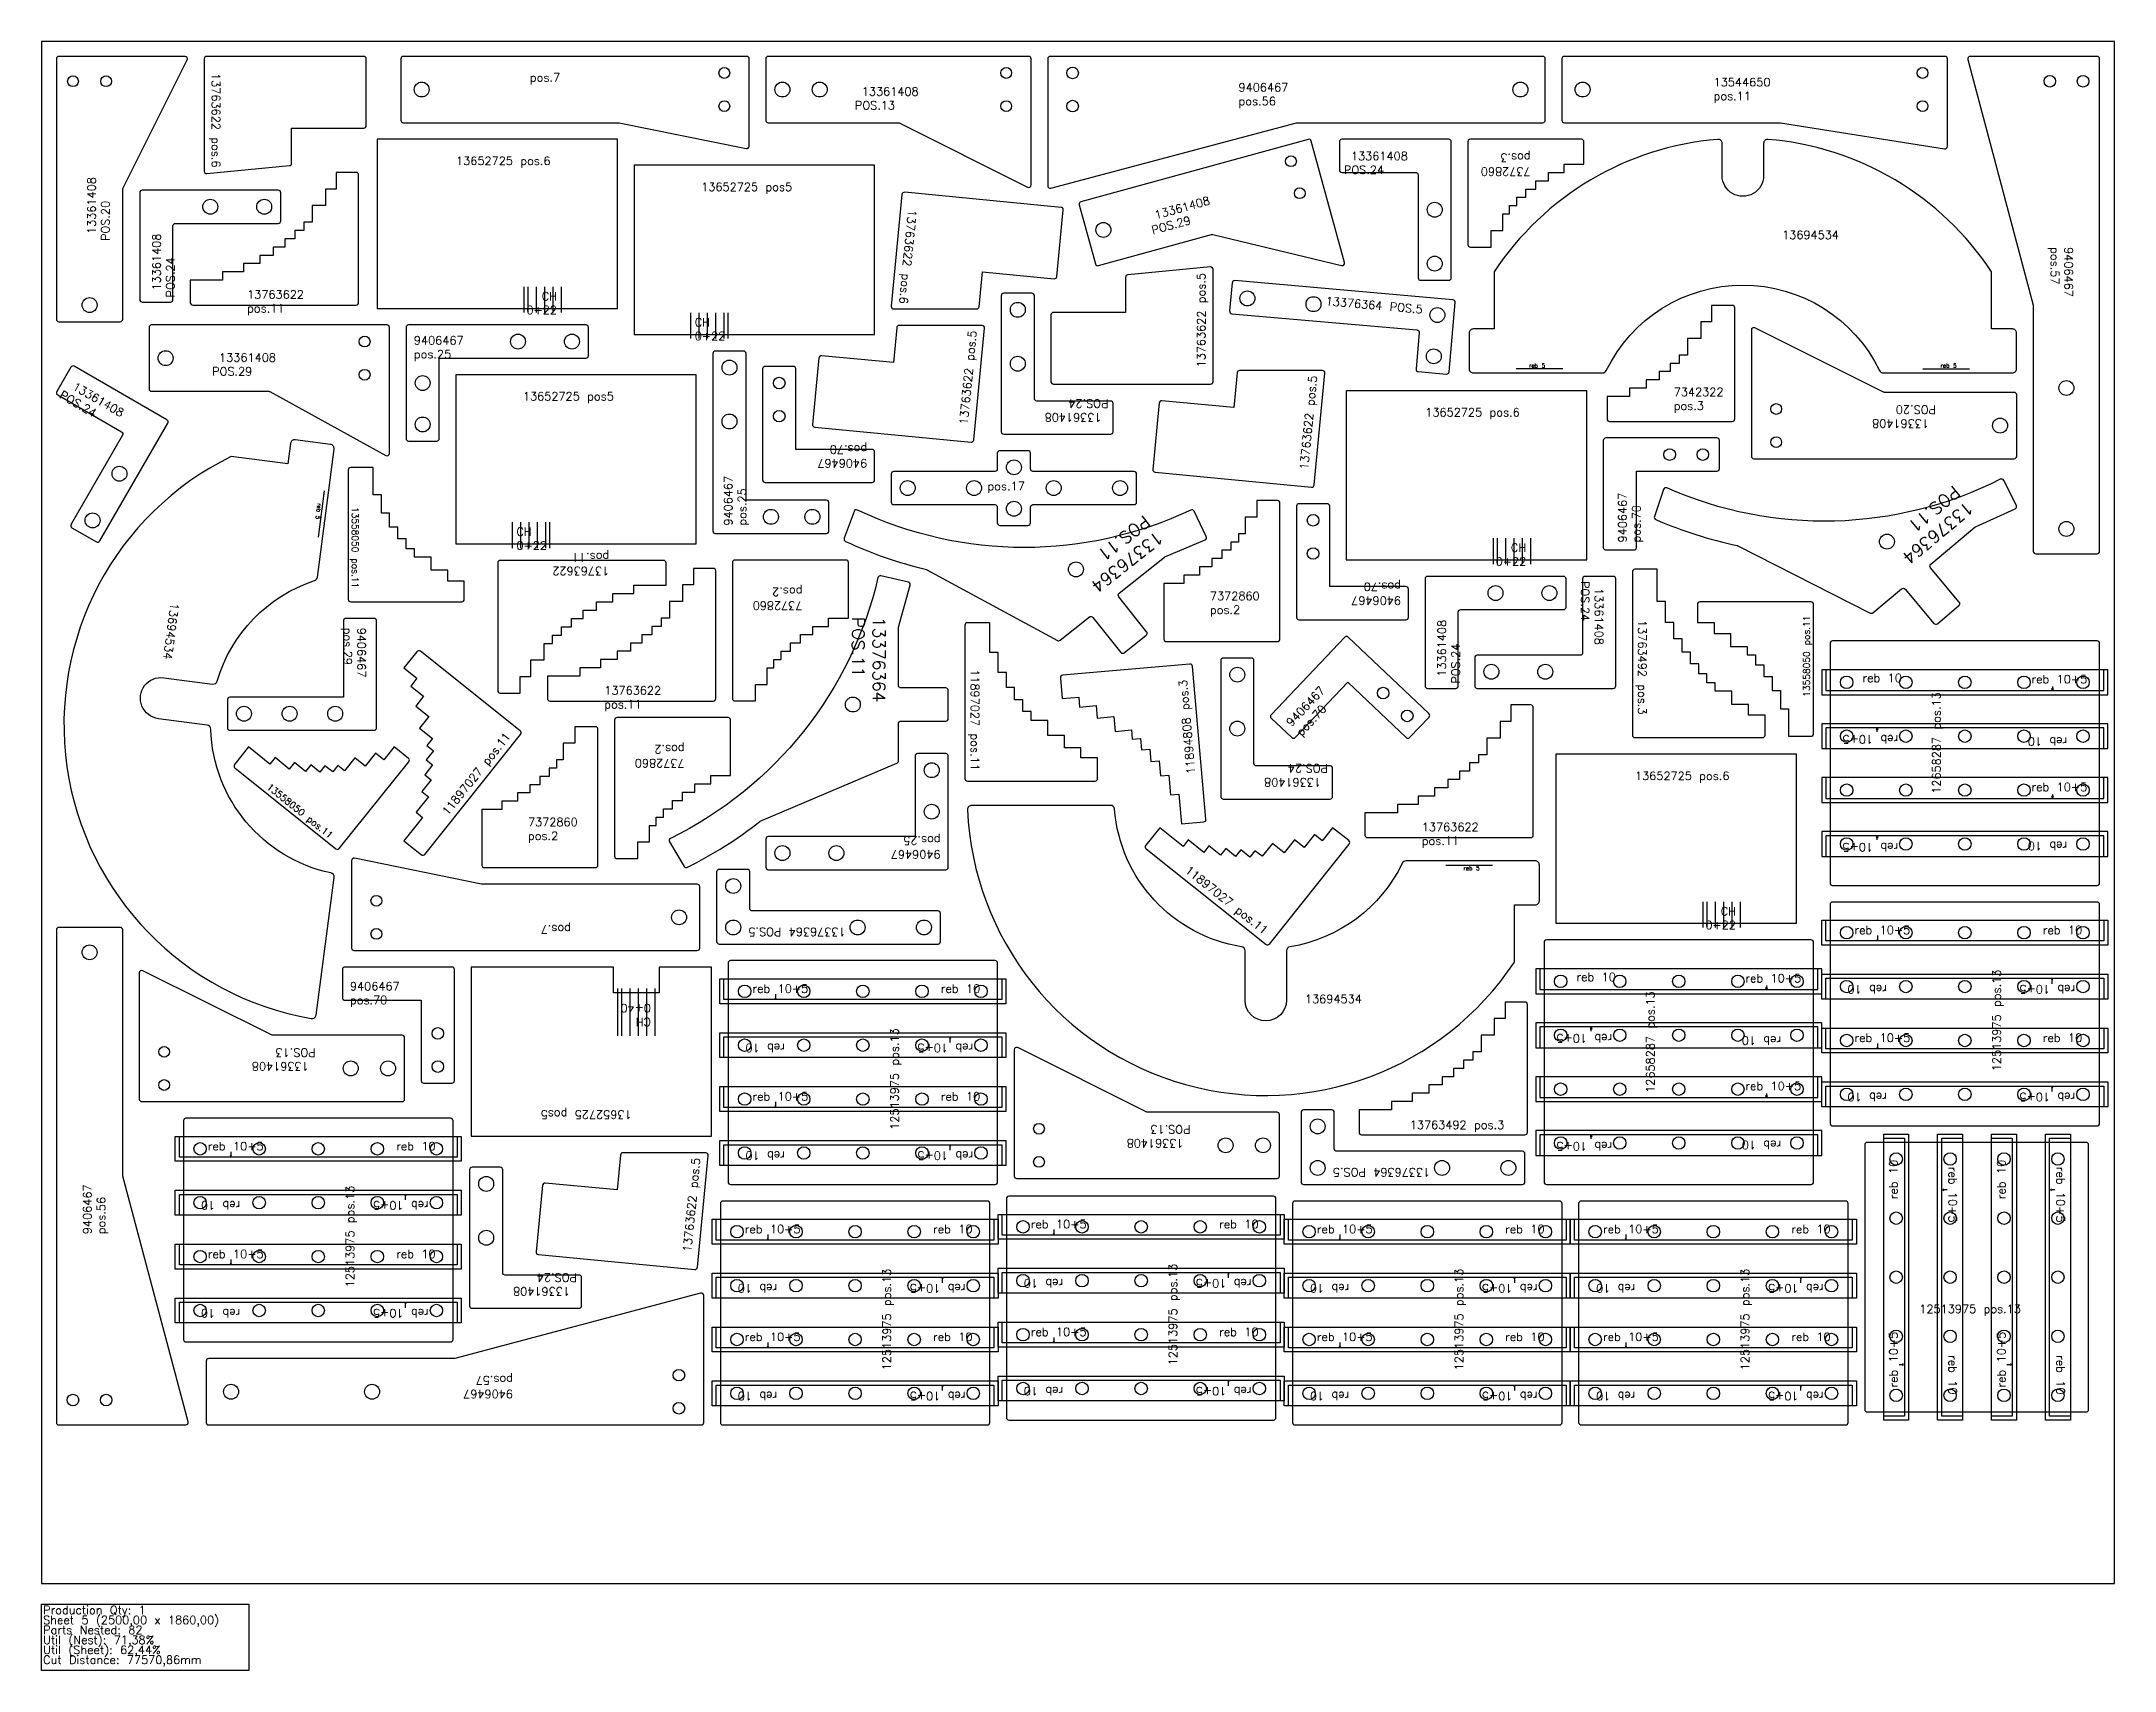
# Model space of a CAD drawing. Header units: millimetres. Extents: x 10500 to 13000, y -105 to 1860.
import ezdxf

# ---------------------------------------------------------------- set-up
doc = ezdxf.new("R2010")
doc.units = ezdxf.units.MM
for name, color, linetype in [('11894808', 7, 'Continuous'), ('11897027', 7, 'Continuous'), ('12513975', 7, 'Continuous'), ('12658287', 7, 'Continuous'), ('13361408v0', 7, 'Continuous'), ('13376364v01', 7, 'Continuous'), ('13544650v0', 7, 'Continuous'), ('13694534', 7, 'Continuous'), ('13723712v0', 7, 'Continuous'), ('13763492v01', 7, 'Continuous'), ('13763622', 7, 'Continuous'), ('Chanfro', 7, 'Continuous'), ('Des.', 7, 'Continuous'), ('Des.7342322', 7, 'Continuous'), ('Rebaixo', 7, 'Continuous'), ('sheet', 24, 'Continuous'), ('Stats', 7, 'Continuous'), ('Texto', 7, 'Continuous')]:
    doc.layers.add(name, color=color, linetype=linetype)
doc.styles.get("Standard").update_dxf_attribs({"font": 'txt.shx'})

msp = doc.modelspace()

# ---------------------------------------------------------------- texts
at = {"layer": 'Chanfro', "color": 2, "char_height": 10, "width": 32.324}
for s, insert, attachment_point in [('CH 0+22', (11121.7, 1557.7), 3), ('{\\W1.79937; }CH \\P{\\W0.280038; }0+22', (11287.8, 1526.3), 1), ('{\\W1.79937; }CH \\P{\\W0.280038; }0+22', (11072.8, 1273.7), 1), ('CH 0+22', (12290.5, 1254.4), 3), ('CH 0+22', (12543.4, 815.9), 3)]:
    msp.add_mtext(s, dxfattribs=dict(at, insert=insert, attachment_point=attachment_point))
at = {"layer": 'Chanfro', "color": 2, "insert": (11235, 672.3), "char_height": 10, "width": 32.324, "attachment_point": 1, "rotation": 180}
msp.add_mtext('{\\W1.79937; }CH \\P{\\W0.271251; }0+40', dxfattribs=at)
at = {"layer": 'Rebaixo', "color": 2, "char_height": 5, "width": 41.713}
for insert, attachment_point in [((12313.4, 1471.6), 3), ((12790.2, 1471.6), 1), ((12214.9, 860.3), 7)]:
    msp.add_mtext('reb 5', dxfattribs=dict(at, insert=insert, attachment_point=attachment_point))
at = {"layer": 'Rebaixo', "color": 2, "insert": (10830.5, 1284), "char_height": 5, "width": 41.713, "attachment_point": 9, "rotation": 262.551}
msp.add_mtext('reb 5', dxfattribs=at)
at = {"layer": 'Rebaixo', "color": 1, "char_height": 10, "attachment_point": 1}
for s, width, insert in [('reb 10', 89.19, (12696.1, 1097.3)), ('reb 10+5', 119.338, (12899.8, 1095.8)), ('reb 10+5', 119.338, (12899.8, 965.8)), ('reb 10', 89.19, (12351.1, 736.6)), ('reb 10+5', 119.338, (12554.8, 735.1)), ('reb 10+5', 119.338, (12554.8, 605.1))]:
    msp.add_mtext_dynamic_manual_height_columns(s, width=width, gutter_width=12.5, heights=[0], dxfattribs=dict(at, insert=insert))
at = {"layer": 'Rebaixo', "color": 1, "char_height": 10, "attachment_point": 1, "rotation": 180}
for s, width, insert in [('reb 10+5', 119.338, (12739.2, 1013.1)), ('reb 10', 89.19, (12942.9, 1010.6)), ('reb 10+5', 119.338, (12739.2, 883.1)), ('reb 10', 89.19, (12942.9, 884.6)), ('reb 10+5', 119.338, (12394.2, 652.4)), ('reb 10', 89.19, (12597.9, 649.9)), ('reb 10+5', 119.338, (12394.2, 522.4)), ('reb 10', 89.19, (12597.9, 524))]:
    msp.add_mtext_dynamic_manual_height_columns(s, width=width, gutter_width=12.5, heights=[0], dxfattribs=dict(at, insert=insert))
at = {"layer": 'Rebaixo', "color": 4, "char_height": 10, "attachment_point": 1}
for s, insert in [('reb 10+5', (12686.4, 793.2)), ('reb 10', (12913.5, 793.2)), ('reb 10+5', (11357.4, 722.5)), ('reb 10', (11584.5, 722.5)), ('reb 10+5', (12686.4, 663.2)), ('reb 10', (12913.5, 663.2)), ('reb 10+5', (11357.4, 592.5)), ('reb 10', (11584.5, 592.5)), ('reb 10+5', (10700.7, 532.5)), ('reb 10', (10927.9, 532.5)), ('reb 10+5', (11348.1, 432.5)), ('reb 10', (11575.2, 432.5)), ('reb 10+5', (11693.1, 438.5)), ('reb 10', (11920.2, 438.5)), ('reb 10+5', (12038.1, 432.5)), ('reb 10', (12265.2, 432.5)), ('reb 10+5', (12383.1, 432.5)), ('reb 10', (12610.2, 432.5)), ('reb 10+5', (10700.7, 402.5)), ('reb 10', (10927.9, 402.5)), ('reb 10+5', (11348.1, 302.5)), ('reb 10', (11575.2, 302.5)), ('reb 10+5', (11693.1, 308.5)), ('reb 10', (11920.2, 308.5)), ('reb 10+5', (12038.1, 302.5)), ('reb 10', (12265.2, 302.5)), ('reb 10+5', (12383.1, 302.5)), ('reb 10', (12610.2, 302.5))]:
    msp.add_mtext_dynamic_manual_height_columns(s, width=68.93, gutter_width=12.5, heights=[0], dxfattribs=dict(at, insert=insert))
for s, insert, rotation in [('reb 10', (12725.5, 711.7), 180), ('reb 10+5', (12952.6, 711.7), 180), ('reb 10', (11396.5, 641), 180), ('reb 10+5', (11623.6, 641), 180), ('reb 10', (12725.5, 581.7), 180), ('reb 10+5', (12952.6, 581.7), 180), ('reb 10', (11396.5, 511), 180), ('reb 10+5', (11623.6, 511), 180), ('reb 10', (12728.4, 463.5), 90), ('reb 10+5', (12809.9, 502.6), 270), ('reb 10', (12858.4, 463.5), 90), ('reb 10+5', (12939.9, 502.6), 270), ('reb 10', (10739.8, 451), 180), ('reb 10+5', (10967, 451), 180), ('reb 10', (11387.2, 351), 180), ('reb 10+5', (11614.3, 351), 180), ('reb 10', (11732.2, 357), 180), ('reb 10+5', (11959.3, 357), 180), ('reb 10', (12077.2, 351), 180), ('reb 10+5', (12304.3, 351), 180), ('reb 10', (12422.2, 351), 180), ('reb 10+5', (12649.3, 351), 180), ('reb 10', (10739.8, 321), 180), ('reb 10+5', (10967, 321), 180), ('reb 10+5', (12728.4, 236.3), 90), ('reb 10+5', (12858.4, 236.3), 90), ('reb 10', (12809.9, 275.4), 270), ('reb 10', (12939.9, 275.4), 270), ('reb 10', (11387.2, 221), 180), ('reb 10+5', (11614.3, 221), 180), ('reb 10', (11732.2, 227), 180), ('reb 10+5', (11959.3, 227), 180), ('reb 10', (12077.2, 221), 180), ('reb 10+5', (12304.3, 221), 180), ('reb 10', (12422.2, 221), 180), ('reb 10+5', (12649.3, 221), 180)]:
    msp.add_mtext_dynamic_manual_height_columns(s, width=68.93, gutter_width=12.5, heights=[0], dxfattribs=dict(at, insert=insert, rotation=rotation))
at = {"layer": 'Stats', "color": 60}
for s, p in [('Sheet 5 (2500,00 x 1860,00)', (10502, -49)), ('Production Qty: 1', (10502, -37)), ('Parts Nested: 82', (10502, -61)), ('Util (Nest): 71,38%', (10502, -73)), ('Util (Sheet): 62,44%', (10502, -85)), ('Cut Distance: 77570,86mm', (10502, -97))]:
    msp.add_text(s, height=10, dxfattribs=at).set_placement(p)
at = {"layer": 'Texto', "color": 2}
for s, insert, char_height, width, attachment_point, rotation in [('13763622 pos.6', (10715.4, 1821.9), 10, 113.35, 1, 270), ('7372860 pos.3', (12295.8, 1698), 10, 66.712, 1, 180), ('{\\W0.946837; }13361408 POS.20', (10555.4, 1619.3), 10, 120.119, 1, 90), ('13763622 pos.6', (11555.2, 1656.5), 10, 113.35, 1, 264.5077), ('{\\W0.939808; }13361408 POS.29', (11833.2, 1653), 10, 120.119, 1, 15.3434), ('{\\W0.947716; }13361408 POS.24', (10633.8, 1551.2), 10, 120.119, 1, 90), ('9406467 pos.57', (12949.7, 1611.9), 10, 101.669, 1, 270), ('13763622 pos.5', (11893.6, 1466.8), 10, 113.35, 1, 90), ('13376364 POS.5', (12049.2, 1552), 10, 165.283, 1, 355), ('13763622 pos.5', (11606.9, 1398.3), 10, 113.35, 1, 84.5077), ('13763622 pos.5', (12017.4, 1344), 10, 113.35, 1, 84.5077), ('{\\W0.947716; }13361408 POS.24', (10534.1, 1453.8), 10, 120.119, 1, 330), ('{\\W0.947716; }13361408 POS.24', (11786.8, 1401.5), 10, 120.119, 1, 180), ('{\\W0.946837; }13361408 POS.20', (12784.7, 1394.1), 10, 120.119, 1, 180), ('9406467 pos.70', (11495.7, 1346.1), 10, 101.669, 1, 180), ('9406467 pos.25', (11323.2, 1276), 10, 101.669, 1, 90), ('9406467 pos.70', (12401.6, 1255.7), 10, 101.669, 1, 90), ('13376364 POS.11', (12831.4, 1294.5), 15, 171.219, 1, 220), ('13558050 pos.11', (10882.4, 1298.5), 8, 136.979, 1, 270), ('13376364 POS.11', (11854.3, 1258.2), 15, 171.219, 1, 218.5075), ('13763622 pos.11', (11184.7, 1216.2), 10, 113.35, 1, 180), ('7372860 pos.2', (11417.7, 1174.4), 10, 66.712, 1, 180), ('9406467 pos.70', (12139.5, 1180.5), 10, 101.669, 1, 180), ('{\\W0.947716; }13361408 POS.24', (12383.3, 1209.2), 10, 120.119, 1, 270), ('13694534', (10646.9, 1115.2), 10, 154.991, 9, 262.551), ('9406467 pos.29', (10891, 1152.9), 10, 101.669, 1, 270), ('13376364 POS.11', (11517.6, 1165.7), 15, 171.219, 1, 270), ('{\\W0.947716; }13361408 POS.24', (12183.7, 1085.3), 10, 120.119, 1, 90), ('13763492 pos.3', (12435.5, 1162.1), 10, 113.699, 1, 270), ('13558050 pos.11', (12624.5, 1069.5), 8, 136.979, 1, 90), ('\\pt90;11897027 pos.11', (11630.8, 1102.8), 10, 121.437, 1, 270), ('11894808 pos.3', (11881.3, 975.9), 10, 147.415, 1, 95), ('9406467 pos.70', (12000.1, 1039.8), 10, 101.669, 1, 46.4688), ('\\pt90;11897027 pos.11', (10982.2, 931.8), 10, 121.437, 1, 51.426), ('7372860 pos.2', (11275.6, 984.4), 10, 66.712, 1, 180), ('{\\W0.947716; }13361408 POS.24', (12051.5, 961.4), 10, 120.119, 1, 180), ('13558050 pos.11', (10776, 965.7), 8, 136.979, 1, 321.2383), ('9406467 pos.25', (11584.3, 874.4), 10, 101.669, 1, 180), ('\\pt90;11897027 pos.11', (11884.4, 866.5), 10, 121.437, 1, 321.426), ('pos.7', (11138.5, 783.9), 10, 88.735, 1, 180), ('13376364 POS.5', (11469.8, 781), 10, 165.283, 1, 180), ('{\\W0.942444; }13361408 POS.13', (10830.7, 618.7), 10, 120.119, 1, 180), ('13652725 pos5', (11211.7, 560.5), 10, 122.875, 1, 180), ('{\\W0.942444; }13361408 POS.13', (11885.7, 526), 10, 120.119, 1, 180), ('13763622 pos.5', (11273.6, 400.4), 10, 113.35, 1, 84.5077), ('13376364 POS.5', (12174.7, 491), 10, 165.283, 1, 180), ('9406467 pos.56', (10550.3, 421.3), 10, 101.669, 1, 90), ('{\\W0.947716; }13361408 POS.24', (11145.8, 347.3), 10, 120.119, 1, 180), ('9406467 pos.57', (11068.6, 223.5), 10, 101.669, 1, 180)]:
    msp.add_mtext(s, dxfattribs=dict(at, insert=insert, char_height=char_height, width=width, attachment_point=attachment_point, rotation=rotation))
at = {"layer": 'Texto', "color": 2, "char_height": 10}
for s, insert, width, attachment_point in [('pos.7', (11089, 1821.6), 88.735, 1), ('{\\W0.942444; }13361408 POS.13', (11480.9, 1804.6), 120.119, 1), ('9406467 pos.56', (11943.6, 1809.7), 101.669, 1), ('13544650\\Ppos.11', (12516.5, 1815.9), 103.504, 1), ('{\\W0.947716; }13361408 POS.24', (12070.7, 1726.8), 120.119, 1), ('13652725 pos.6', (11113.9, 1721), 122.875, 3), ('13652725 pos5', (11295.6, 1689.6), 122.875, 1), ('13694534', (12599.1, 1631.7), 154.991, 1), ('13763622 pos.11', (10748, 1559.8), 113.35, 1), ('9406467 pos.25', (10949.1, 1504.5), 101.669, 1), ('{\\W0.939808; }13361408 POS.29', (10705.8, 1483.7), 120.119, 1), ('13652725 pos5', (11080.6, 1437), 122.875, 1), ('7342322 pos.3', (12468.4, 1442.2), 67.429, 1), ('13652725 pos.6', (12282.7, 1417.7), 122.875, 3), ('pos.17', (11640.8, 1328.7), 65.461, 1), ('7372860 pos.2', (11909.1, 1196.2), 66.712, 1), ('13763622 pos.11', (11178.7, 1082.2), 113.35, 1), ('13652725 pos.6', (12535.6, 979.2), 122.875, 3), ('7372860 pos.2', (11086.7, 923.5), 66.712, 1), ('13763622 pos.11', (12164.6, 917.5), 113.35, 1), ('9406467 pos.70', (10872, 725.4), 101.669, 1), ('13694534', (12023.7, 700.1), 154.991, 7), ('13763492 pos.3', (12150.1, 558.2), 113.699, 1)]:
    msp.add_mtext(s, dxfattribs=dict(at, insert=insert, width=width, attachment_point=attachment_point))
at = {"layer": 'Texto', "color": 1, "char_height": 10, "attachment_point": 1, "rotation": 90}
for insert in [(12780.2, 952.5), (12435.2, 591.8)]:
    msp.add_mtext_dynamic_manual_height_columns('12658287 pos.13', width=350.856, gutter_width=12.5, heights=[0], dxfattribs=dict(at, insert=insert))
at = {"layer": 'Texto', "color": 4, "char_height": 10, "attachment_point": 1, "rotation": 90}
for insert in [(12852.8, 617.9), (11523.8, 547.2), (10867.1, 357.2), (11514.4, 257.2), (11859.4, 263.2), (12204.4, 257.2), (12549.4, 257.2)]:
    msp.add_mtext_dynamic_manual_height_columns('12513975 pos.13', width=172.613, gutter_width=12.5, heights=[0], dxfattribs=dict(at, insert=insert))
at = {"layer": 'Texto', "color": 4, "insert": (12764.6, 336.2), "char_height": 10, "attachment_point": 1}
msp.add_mtext_dynamic_manual_height_columns('12513975 pos.13', width=172.613, gutter_width=12.5, heights=[0], dxfattribs=at)

# ---------------------------------------------------------------- linework, layer by layer
at = {"color": 2}
for points in [[(11194.7, 1538), (11194.7, 1742), (10904.7, 1742), (10904.7, 1538)], [(11214.7, 1506.6), (11504.7, 1506.6), (11504.7, 1710.6), (11214.7, 1710.6)], [(10999.7, 1254), (11289.7, 1254), (11289.7, 1458), (10999.7, 1458)], [(12363.5, 1234.7), (12363.5, 1438.7), (12073.5, 1438.7), (12073.5, 1234.7)], [(12616.4, 796.3), (12616.4, 1000.3), (12326.4, 1000.3), (12326.4, 796.3)], [(11018, 539.5), (11308, 539.5), (11308, 743.5), (11245, 743.5), (11245, 712.5), (11190, 712.5), (11190, 743.5), (11018, 743.5)]]:
    msp.add_lwpolyline(points, close=True, dxfattribs=at)
for points in [[(12360.2, 1712), (12360.2, 1739, 0.414214), (12357.2, 1742), (12223.2, 1742, 0.414214), (12220.2, 1739), (12220.2, 1615, 0.414214), (12223.2, 1612), (12248.2, 1612), (12248.2, 1632), (12262.2, 1632), (12262.2, 1652), (12270.2, 1652), (12270.2, 1662), (12279.2, 1662), (12279.2, 1672), (12290.2, 1672), (12290.2, 1682), (12302.2, 1682), (12302.2, 1692), (12317.2, 1692), (12317.2, 1702), (12336.2, 1702), (12336.2, 1712)], [(11853.5, 1206.2), (11853.5, 1139.2, 0.414214), (11856.5, 1136.2), (11990.5, 1136.2, 0.414214), (11993.5, 1139.2), (11993.5, 1303.2, 0.414214), (11990.5, 1306.2), (11965.5, 1306.2), (11965.5, 1286.2), (11951.5, 1286.2), (11951.5, 1266.2), (11943.5, 1266.2), (11943.5, 1256.2), (11934.5, 1256.2), (11934.5, 1246.2), (11923.5, 1246.2), (11923.5, 1236.2), (11911.5, 1236.2), (11911.5, 1226.2), (11896.5, 1226.2), (11896.5, 1216.2), (11877.5, 1216.2), (11877.5, 1206.2)], [(11473.2, 1164.5), (11473.2, 1231.5, 0.414214), (11470.2, 1234.5), (11336.2, 1234.5, 0.414214), (11333.2, 1231.5), (11333.2, 1067.5, 0.414214), (11336.2, 1064.5), (11361.2, 1064.5), (11361.2, 1084.5), (11375.2, 1084.5), (11375.2, 1104.5), (11383.2, 1104.5), (11383.2, 1114.5), (11392.2, 1114.5), (11392.2, 1124.5), (11403.2, 1124.5), (11403.2, 1134.5), (11415.2, 1134.5), (11415.2, 1144.5), (11430.2, 1144.5), (11430.2, 1154.5), (11449.2, 1154.5), (11449.2, 1164.5)], [(11031.1, 933.5), (11031.1, 866.5, 0.414214), (11034.1, 863.5), (11168.1, 863.5, 0.414214), (11171.1, 866.5), (11171.1, 1030.5, 0.414214), (11168.1, 1033.5), (11143.1, 1033.5), (11143.1, 1013.5), (11129.1, 1013.5), (11129.1, 993.5), (11121.1, 993.5), (11121.1, 983.5), (11112.1, 983.5), (11112.1, 973.5), (11101.1, 973.5), (11101.1, 963.5), (11089.1, 963.5), (11089.1, 953.5), (11074.1, 953.5), (11074.1, 943.5), (11055.1, 943.5), (11055.1, 933.5)], [(11331.1, 974.4), (11331.1, 1041.4, 0.414214), (11328.1, 1044.4), (11194.1, 1044.4, 0.414214), (11191.1, 1041.4), (11191.1, 877.4, 0.414214), (11194.1, 874.4), (11219.1, 874.4), (11219.1, 894.4), (11233.1, 894.4), (11233.1, 914.4), (11241.1, 914.4), (11241.1, 924.4), (11250.1, 924.4), (11250.1, 934.4), (11261.1, 934.4), (11261.1, 944.4), (11273.1, 944.4), (11273.1, 954.4), (11288.1, 954.4), (11288.1, 964.4), (11307.1, 964.4), (11307.1, 974.4)]]:
    msp.add_lwpolyline(points, format="xyb", close=True, dxfattribs=at)
at = {"layer": '11894808', "color": 2}
msp.add_lwpolyline([(11888.2, 1106.2, 0.414214), (11884.9, 1108.9), (11731.5, 1095.5, 0.414214), (11728.8, 1092.2), (11731, 1067.3), (11750.9, 1069.1), (11751.9, 1057.1), (11771.9, 1058.9), (11773.2, 1043.9), (11793.1, 1045.7), (11794.7, 1027.7), (11814.6, 1029.5), (11815.5, 1018.5), (11825.5, 1019.4), (11826.7, 1005.4), (11836.7, 1006.3), (11838, 991.4), (11848, 992.2), (11849.5, 974.3), (11859.5, 975.2), (11861.6, 951.3), (11871.5, 952.2), (11874.7, 916.3), (11901.6, 918.6, 0.414214), (11904.3, 921.9)], format="xyb", close=True, dxfattribs=at)
at = {"layer": '11897027', "color": 2}
for points in [[(11613.6, 1155.9), (11613.6, 970.9, 0.414214), (11616.6, 967.9), (11770.6, 967.9, 0.414214), (11773.6, 970.9), (11773.6, 995.9), (11753.6, 995.9), (11753.6, 1007.9), (11733.6, 1007.9), (11733.6, 1022.9), (11713.6, 1022.9), (11713.6, 1040.9), (11693.6, 1040.9), (11693.6, 1051.9), (11683.6, 1051.9), (11683.6, 1065.9), (11673.6, 1065.9), (11673.6, 1080.9), (11663.6, 1080.9), (11663.6, 1098.9), (11653.6, 1098.9), (11653.6, 1122.9), (11643.6, 1122.9), (11643.6, 1158.9), (11616.6, 1158.9, 0.414214)], [(10962.4, 879.5), (11077.8, 1024.2, 0.414214), (11077.3, 1028.4), (10956.9, 1124.4, 0.414214), (10952.7, 1123.9), (10937.1, 1104.4), (10952.7, 1091.9), (10945.3, 1082.5), (10960.9, 1070.1), (10951.5, 1058.3), (10967.2, 1045.9), (10956, 1031.8), (10971.6, 1019.3), (10964.7, 1010.7), (10972.6, 1004.5), (10963.8, 993.5), (10971.6, 987.3), (10962.3, 975.6), (10970.1, 969.3), (10958.9, 955.3), (10966.7, 949), (10951.7, 930.3), (10959.6, 924), (10937.1, 895.9), (10958.2, 879.1, 0.414214)], [(11832.2, 886.2), (11976.8, 770.9, 0.414214), (11981, 771.3), (12077, 891.7, 0.414214), (12076.6, 896), (12057, 911.5), (12044.5, 895.9), (12035.2, 903.4), (12022.7, 887.7), (12011, 897.1), (11998.5, 881.5), (11984.4, 892.7), (11972, 877.1), (11963.4, 883.9), (11957.1, 876.1), (11946.2, 884.8), (11939.9, 877), (11928.2, 886.4), (11922, 878.5), (11907.9, 889.8), (11901.7, 881.9), (11882.9, 896.9), (11876.7, 889.1), (11848.5, 911.5), (11831.7, 890.4, 0.414214)]]:
    msp.add_lwpolyline(points, format="xyb", close=True, dxfattribs=at)
at = {"layer": '12513975', "color": 4}
for p, q in [((12714.1, 781.5), (12714.1, 777.5)), ((12924.9, 723.4), (12924.9, 727.4)), ((11385.1, 710.8), (11385.1, 706.8)), ((11595.9, 652.7), (11595.9, 656.7)), ((12714.1, 651.5), (12714.1, 647.5)), ((11385.1, 580.8), (11385.1, 576.8)), ((12924.9, 593.4), (12924.9, 597.4)), ((11595.9, 522.7), (11595.9, 526.7)), ((10728.4, 520.8), (10728.4, 516.8)), ((10939.2, 462.7), (10939.2, 466.7)), ((12798.2, 474.8), (12794.2, 474.8)), ((12928.2, 474.8), (12924.2, 474.8)), ((11720.8, 426.8), (11720.8, 422.7)), ((11375.8, 420.8), (11375.8, 416.8)), ((12065.8, 420.8), (12065.8, 416.8)), ((12410.8, 420.8), (12410.8, 416.8)), ((10728.4, 390.8), (10728.4, 386.8)), ((11586.6, 362.7), (11586.6, 366.7)), ((11931.6, 368.6), (11931.6, 372.7)), ((12276.6, 362.7), (12276.6, 366.7)), ((12621.6, 362.7), (12621.6, 366.7)), ((10939.2, 332.7), (10939.2, 336.7)), ((11375.8, 290.8), (11375.8, 286.8)), ((11720.8, 296.8), (11720.8, 292.7)), ((12065.8, 290.8), (12065.8, 286.8)), ((12410.8, 290.8), (12410.8, 286.8)), ((12740.1, 264.1), (12744.1, 264.1)), ((12870.1, 264.1), (12874.1, 264.1)), ((11586.6, 232.7), (11586.6, 236.7)), ((11931.6, 238.6), (11931.6, 242.7)), ((12276.6, 232.7), (12276.6, 236.7)), ((12621.6, 232.7), (12621.6, 236.7))]:
    msp.add_line(p, q, dxfattribs=at)
for points in [[(12657, 819), (12657, 555, 0.414214), (12660, 552), (12979, 552, 0.414214), (12982, 555), (12982, 819, 0.414214), (12979, 822), (12660, 822, 0.414214)], [(11328, 748.3), (11328, 484.3, 0.414214), (11331, 481.3), (11650, 481.3, 0.414214), (11653, 484.3), (11653, 748.3, 0.414214), (11650, 751.3), (11331, 751.3, 0.414214)], [(10671.3, 558.3), (10671.3, 294.3, 0.414214), (10674.3, 291.3), (10993.3, 291.3, 0.414214), (10996.3, 294.3), (10996.3, 558.3, 0.414214), (10993.3, 561.3), (10674.3, 561.3, 0.414214)], [(12965.7, 532), (12701.7, 532, 0.414214), (12698.7, 529), (12698.7, 210, 0.414214), (12701.7, 207), (12965.7, 207, 0.414214), (12968.7, 210), (12968.7, 529, 0.414214)], [(11318.7, 458.3), (11318.7, 194.3, 0.414214), (11321.7, 191.3), (11640.7, 191.3, 0.414214), (11643.7, 194.3), (11643.7, 458.3, 0.414214), (11640.7, 461.3), (11321.7, 461.3, 0.414214)], [(11663.7, 464.2), (11663.7, 200.2, 0.414214), (11666.7, 197.2), (11985.7, 197.2, 0.414214), (11988.7, 200.2), (11988.7, 464.2, 0.414214), (11985.7, 467.2), (11666.7, 467.2, 0.414214)], [(12008.7, 458.3), (12008.7, 194.3, 0.414214), (12011.7, 191.3), (12330.7, 191.3, 0.414214), (12333.7, 194.3), (12333.7, 458.3, 0.414214), (12330.7, 461.3), (12011.7, 461.3, 0.414214)], [(12353.7, 458.3), (12353.7, 194.3, 0.414214), (12356.7, 191.3), (12675.7, 191.3, 0.414214), (12678.7, 194.3), (12678.7, 458.3, 0.414214), (12675.7, 461.3), (12356.7, 461.3, 0.414214)]]:
    msp.add_lwpolyline(points, format="xyb", close=True, dxfattribs=at)
for points in [[(12713.3, 777.3), (12714.1, 775.9), (12714.9, 777.3)], [(12925.7, 727.6), (12924.9, 729), (12924.1, 727.6)], [(11384.3, 706.6), (11385.1, 705.2), (11385.9, 706.6)], [(11596.7, 657), (11595.9, 658.3), (11595.1, 657)], [(12713.3, 647.3), (12714.1, 645.9), (12714.9, 647.3)], [(11384.3, 576.6), (11385.1, 575.2), (11385.9, 576.6)], [(12925.7, 597.6), (12924.9, 599), (12924.1, 597.6)], [(11596.7, 527), (11595.9, 528.3), (11595.1, 527)], [(10727.7, 516.6), (10728.5, 515.2), (10729.3, 516.6)], [(12794, 475.6), (12792.6, 474.8), (12794, 474)], [(12924, 475.6), (12922.6, 474.8), (12924, 474)], [(10940, 467), (10939.2, 468.3), (10938.4, 467)], [(11375, 416.6), (11375.8, 415.2), (11376.6, 416.6)], [(11720, 422.5), (11720.8, 421.2), (11721.6, 422.5)], [(12065, 416.6), (12065.8, 415.2), (12066.6, 416.6)], [(12410, 416.6), (12410.8, 415.2), (12411.6, 416.6)], [(10727.7, 386.6), (10728.5, 385.2), (10729.3, 386.6)], [(11587.3, 367), (11586.5, 368.3), (11585.7, 367)], [(11932.3, 372.9), (11931.5, 374.3), (11930.7, 372.9)], [(12277.3, 367), (12276.5, 368.3), (12275.7, 367)], [(12622.3, 367), (12621.5, 368.3), (12620.7, 367)], [(10940, 337), (10939.2, 338.3), (10938.4, 337)], [(11375, 286.6), (11375.8, 285.2), (11376.6, 286.6)], [(11720, 292.5), (11720.8, 291.2), (11721.6, 292.5)], [(12065, 286.6), (12065.8, 285.2), (12066.6, 286.6)], [(12410, 286.6), (12410.8, 285.2), (12411.6, 286.6)], [(12744.4, 263.3), (12745.7, 264.1), (12744.4, 264.9)], [(12874.4, 263.3), (12875.7, 264.1), (12874.4, 264.9)], [(11587.3, 237), (11586.5, 238.3), (11585.7, 237)], [(11932.3, 242.9), (11931.5, 244.3), (11930.7, 242.9)], [(12277.3, 237), (12276.5, 238.3), (12275.7, 237)], [(12622.3, 237), (12621.5, 238.3), (12620.7, 237)]]:
    msp.add_lwpolyline(points, dxfattribs=at)
at = {"layer": '12513975', "color": 4, "linetype": 'Continuous', "lineweight": 25}
for centre in [(12677, 785), (12748.3, 785), (12819.5, 785), (12890.8, 785), (12962, 785), (12677, 720), (12748.3, 720), (12819.5, 720), (12890.8, 720), (12962, 720), (11348, 714.3), (11419.3, 714.3), (11490.5, 714.3), (11561.8, 714.3), (11633, 714.3), (11348, 649.3), (11419.3, 649.3), (11490.5, 649.3), (11561.8, 649.3), (11633, 649.3), (12677, 655), (12748.3, 655), (12819.5, 655), (12890.8, 655), (12962, 655), (11348, 584.3), (11419.3, 584.3), (11490.5, 584.3), (11561.8, 584.3), (11633, 584.3), (12677, 590), (12748.3, 590), (12819.5, 590), (12890.8, 590), (12962, 590), (10691.3, 524.3), (10762.6, 524.3), (10833.8, 524.3), (10905.1, 524.3), (10976.3, 524.3), (11348, 519.3), (11419.3, 519.3), (11490.5, 519.3), (11561.8, 519.3), (11633, 519.3), (12736.7, 512), (12801.7, 512), (12866.7, 512), (12931.7, 512), (10691.3, 459.3), (10762.6, 459.3), (10833.8, 459.3), (10905.1, 459.3), (10976.3, 459.3), (11338.7, 424.3), (11409.9, 424.3), (11481.2, 424.3), (11552.4, 424.3), (11623.7, 424.3), (11683.7, 430.2), (11754.9, 430.2), (11826.2, 430.2), (11897.4, 430.2), (11968.7, 430.2), (12028.7, 424.3), (12099.9, 424.3), (12171.2, 424.3), (12242.4, 424.3), (12313.7, 424.3), (12373.7, 424.3), (12444.9, 424.3), (12516.2, 424.3), (12587.4, 424.3), (12658.7, 424.3), (12736.7, 440.7), (12801.7, 440.7), (12866.7, 440.7), (12931.7, 440.7), (10691.3, 394.3), (10762.6, 394.3), (10833.8, 394.3), (10905.1, 394.3), (10976.3, 394.3), (12736.7, 369.5), (12801.7, 369.5), (12866.7, 369.5), (12931.7, 369.5), (11338.7, 359.3), (11409.9, 359.3), (11481.2, 359.3), (11552.4, 359.3), (11623.7, 359.3), (11683.7, 365.2), (11754.9, 365.2), (11826.2, 365.2), (11897.4, 365.2), (11968.7, 365.2), (12028.7, 359.3), (12099.9, 359.3), (12171.2, 359.3), (12242.4, 359.3), (12313.7, 359.3), (12373.7, 359.3), (12444.9, 359.3), (12516.2, 359.3), (12587.4, 359.3), (12658.7, 359.3), (10691.3, 329.3), (10762.6, 329.3), (10833.8, 329.3), (10905.1, 329.3), (10976.3, 329.3), (11338.7, 294.3), (11409.9, 294.3), (11481.2, 294.3), (11552.4, 294.3), (11623.7, 294.3), (11683.7, 300.2), (11754.9, 300.2), (11826.2, 300.2), (11897.4, 300.2), (11968.7, 300.2), (12028.7, 294.3), (12099.9, 294.3), (12171.2, 294.3), (12242.4, 294.3), (12313.7, 294.3), (12373.7, 294.3), (12444.9, 294.3), (12516.2, 294.3), (12587.4, 294.3), (12658.7, 294.3), (12736.7, 298.2), (12801.7, 298.2), (12866.7, 298.2), (12931.7, 298.2), (11338.7, 229.3), (11409.9, 229.3), (11481.2, 229.3), (11552.4, 229.3), (11623.7, 229.3), (11683.7, 235.2), (11754.9, 235.2), (11826.2, 235.2), (11897.4, 235.2), (11968.7, 235.2), (12028.7, 229.3), (12099.9, 229.3), (12171.2, 229.3), (12242.4, 229.3), (12313.7, 229.3), (12373.7, 229.3), (12444.9, 229.3), (12516.2, 229.3), (12587.4, 229.3), (12658.7, 229.3), (12736.7, 227), (12801.7, 227), (12866.7, 227), (12931.7, 227)]:
    msp.add_circle(centre, 7.5, dxfattribs=at)
at = {"layer": '12658287', "color": 1}
for p, q in [((12925.2, 1081.8), (12925.2, 1077)), ((12925.2, 951.8), (12925.2, 947)), ((12580.2, 721.1), (12580.2, 716.3)), ((12580.2, 591.1), (12580.2, 586.3))]:
    msp.add_line(p, q, dxfattribs=at)
for points in [[(12657, 1134), (12657, 845, 0.414214), (12660, 842), (12979, 842, 0.414214), (12982, 845), (12982, 1134, 0.414214), (12979, 1137), (12660, 1137, 0.414214)], [(12312, 773.3), (12312, 484.3, 0.414214), (12315, 481.3), (12634, 481.3, 0.414214), (12637, 484.3), (12637, 773.3, 0.414214), (12634, 776.3), (12315, 776.3, 0.414214)]]:
    msp.add_lwpolyline(points, format="xyb", close=True, dxfattribs=at)
at = {"layer": '12658287', "color": 1, "linetype": 'Continuous', "lineweight": 25}
for centre in [(12677, 1087), (12748.3, 1087), (12819.5, 1087), (12890.8, 1087), (12962, 1087), (12677, 1022), (12748.3, 1022), (12819.5, 1022), (12890.8, 1022), (12962, 1022), (12677, 957), (12748.3, 957), (12819.5, 957), (12890.8, 957), (12962, 957), (12677, 892), (12748.3, 892), (12819.5, 892), (12890.8, 892), (12962, 892), (12332, 726.3), (12403.3, 726.3), (12474.5, 726.3), (12545.8, 726.3), (12617, 726.3), (12332, 661.3), (12403.3, 661.3), (12474.5, 661.3), (12545.8, 661.3), (12617, 661.3), (12332, 596.3), (12403.3, 596.3), (12474.5, 596.3), (12545.8, 596.3), (12617, 596.3), (12332, 531.3), (12403.3, 531.3), (12474.5, 531.3), (12545.8, 531.3), (12617, 531.3)]:
    msp.add_circle(centre, 7.5, dxfattribs=at)
at = {"layer": '13361408v0', "color": 2}
for points in [[(10595, 1522, 0.414214), (10598, 1525), (10598, 1681.3, -0.116434), (10598.3, 1682.6), (10675.8, 1837.7, 0.557537), (10673.1, 1842), (10521, 1842, 0.414214), (10518, 1839), (10518, 1525, 0.414214), (10521, 1522)], [(11373.5, 1765, 0.414214), (11376.5, 1762), (11532.8, 1762, -0.116434), (11534.2, 1761.7), (11689.2, 1684.2, 0.557537), (11693.5, 1686.9), (11693.5, 1839, 0.414214), (11690.5, 1842), (11376.5, 1842, 0.414214), (11373.5, 1839)], [(11771.1, 1591.7, 0.414214), (11774.8, 1589.6), (11911, 1627, -0.126713), (11912.5, 1627), (12067.8, 1589.6, 0.570891), (12071.4, 1593.3), (12031.2, 1739.8, 0.414214), (12027.5, 1741.9), (11753.6, 1666.7, 0.414214), (11751.5, 1663.1)], [(12065.2, 1739), (12065.2, 1705, 0.414214), (12068.2, 1702), (12157.2, 1702, -0.414214), (12160.2, 1699), (12160.2, 1575, 0.414214), (12163.2, 1572), (12197.2, 1572, 0.414214), (12200.2, 1575), (12200.2, 1739, 0.414214), (12197.2, 1742), (12068.2, 1742, 0.414214)], [(10621.6, 1545.6), (10655.6, 1545.6, 0.414214), (10658.6, 1548.6), (10658.6, 1637.6, -0.414214), (10661.6, 1640.6), (10785.6, 1640.6, 0.414214), (10788.6, 1643.6), (10788.6, 1677.6, 0.414214), (10785.6, 1680.6), (10621.6, 1680.6, 0.414214), (10618.6, 1677.6), (10618.6, 1548.6, 0.414214)], [(11792.4, 1389.3), (11792.4, 1423.3, 0.414214), (11789.4, 1426.3), (11700.4, 1426.3, -0.414214), (11697.4, 1429.3), (11697.4, 1553.3, 0.414214), (11694.4, 1556.3), (11660.4, 1556.3, 0.414214), (11657.4, 1553.3), (11657.4, 1389.3, 0.414214), (11660.4, 1386.3), (11789.4, 1386.3, 0.414214)], [(10629.7, 1441, 0.414214), (10632.7, 1438), (10774, 1438, -0.126713), (10775.4, 1437.6), (10915.3, 1360.5, 0.570891), (10919.7, 1363.1), (10919.7, 1515, 0.414214), (10916.7, 1518), (10632.7, 1518, 0.414214), (10629.7, 1515)], [(12882, 1433.7, 0.414214), (12879, 1436.7), (12722.7, 1436.7, -0.116434), (12721.4, 1437), (12566.3, 1514.5, 0.557537), (12562, 1511.8), (12562, 1359.7, 0.414214), (12565, 1356.7), (12879, 1356.7, 0.414214), (12882, 1359.7)], [(10535.5, 1467.1), (10518.5, 1437.7, 0.414214), (10519.6, 1433.6), (10596.6, 1389.1, -0.414214), (10597.7, 1385), (10535.7, 1277.6, 0.414214), (10536.8, 1273.5), (10566.3, 1256.5, 0.414214), (10570.4, 1257.6), (10652.4, 1399.6, 0.414214), (10651.3, 1403.7), (10539.6, 1468.2, 0.414214)], [(12171.5, 1079.7), (12205.5, 1079.7, 0.414214), (12208.5, 1082.7), (12208.5, 1171.7, -0.414214), (12211.5, 1174.7), (12335.5, 1174.7, 0.414214), (12338.5, 1177.7), (12338.5, 1211.7, 0.414214), (12335.5, 1214.7), (12171.5, 1214.7, 0.414214), (12168.5, 1211.7), (12168.5, 1082.7, 0.414214)], [(12395.5, 1214.7), (12361.5, 1214.7, 0.414214), (12358.5, 1211.7), (12358.5, 1122.7, -0.414214), (12355.5, 1119.7), (12231.5, 1119.7, 0.414214), (12228.5, 1116.7), (12228.5, 1082.7, 0.414214), (12231.5, 1079.7), (12395.5, 1079.7, 0.414214), (12398.5, 1082.7), (12398.5, 1211.7, 0.414214)], [(12057.1, 949.2), (12057.1, 983.2, 0.414214), (12054.1, 986.2), (11965.1, 986.2, -0.414214), (11962.1, 989.2), (11962.1, 1113.2, 0.414214), (11959.1, 1116.2), (11925.1, 1116.2, 0.414214), (11922.1, 1113.2), (11922.1, 949.2, 0.414214), (11925.1, 946.2), (12054.1, 946.2, 0.414214)], [(10938, 658.3, 0.414214), (10935, 661.3), (10778.7, 661.3, -0.116434), (10777.4, 661.6), (10622.3, 739.1, 0.557537), (10618, 736.4), (10618, 584.3, 0.414214), (10621, 581.3), (10935, 581.3, 0.414214), (10938, 584.3)], [(11993, 565.5, 0.414214), (11990, 568.5), (11833.7, 568.5, -0.116434), (11832.4, 568.9), (11677.3, 646.4, 0.557537), (11673, 643.7), (11673, 491.5, 0.414214), (11676, 488.5), (11990, 488.5, 0.414214), (11993, 491.5)], [(11151.3, 335), (11151.3, 369, 0.414214), (11148.3, 372), (11059.3, 372, -0.414214), (11056.3, 375), (11056.3, 499, 0.414214), (11053.3, 502), (11019.3, 502, 0.414214), (11016.3, 499), (11016.3, 335, 0.414214), (11019.3, 332), (11148.3, 332, 0.414214)]]:
    msp.add_lwpolyline(points, format="xyb", close=True, dxfattribs=at)
for centre, radius in [((11663.5, 1822), 6.5), ((10538, 1812), 6.5), ((10578, 1812), 6.5), ((11393.5, 1802), 9), ((11438.5, 1802), 9), ((11663.5, 1782), 6.5), ((12006.8, 1715.5), 6.5), ((12017.4, 1676.9), 6.5), ((10703.6, 1660.6), 9), ((10768.6, 1660.6), 9), ((12180.2, 1657), 9), ((11780.6, 1632.7), 9), ((12180.2, 1592), 9), ((10558, 1542), 9), ((11677.4, 1536.3), 9), ((10889.7, 1498), 6.5), ((10649.7, 1478), 9), ((11677.4, 1471.3), 9), ((10889.7, 1458), 6.5), ((12592, 1416.7), 6.5), ((12862, 1396.7), 9), ((12592, 1376.7), 6.5), ((10594.1, 1338.6), 9), ((10561.6, 1282.3), 9), ((12253.5, 1194.7), 9), ((12318.5, 1194.7), 9), ((11942.1, 1096.2), 9), ((12248.5, 1099.7), 9), ((12313.5, 1099.7), 9), ((11942.1, 1031.2), 9), ((10648, 641.3), 6.5), ((10873, 621.3), 9), ((10918, 621.3), 9), ((10648, 601.3), 6.5), ((11703, 548.5), 6.5), ((11928, 528.5), 9), ((11973, 528.5), 9), ((11703, 508.5), 6.5), ((11036.3, 482), 9), ((11036.3, 417), 9)]:
    msp.add_circle(centre, radius, dxfattribs=at)
at = {"layer": '13376364v01', "color": 2}
for points in [[(12160.4, 1461.7), (12194.3, 1458.8, 0.414214), (12197.5, 1461.5), (12204.9, 1545.2, 0.414214), (12202.1, 1548.4), (11939.1, 1571.5, 0.414214), (11935.9, 1568.7), (11932.9, 1534.9, 0.414214), (11935.6, 1531.6), (12158.8, 1512.1, -0.414214), (12161.5, 1508.8), (12157.7, 1465, 0.414214)], [(12812.8, 1183.8), (12778.1, 1225.1, -0.414214), (12778.4, 1229.4), (12831.7, 1274.1, -0.067841), (12832.4, 1274.5), (12880.2, 1296.3, 0.427204), (12881.6, 1300.4), (12866.3, 1330.6, 0.413377), (12862.2, 1331.9, -0.224886), (12460.2, 1321.4, 0.440729), (12456.2, 1319.6), (12445.1, 1287, 0.389935), (12446.8, 1283.3, 0.050716), (12545.1, 1252, -0.065866), (12545.8, 1251.7), (12705.4, 1170.5, 0.30081), (12708.7, 1170.9), (12743.2, 1199.8, -0.414214), (12747.4, 1199.4), (12782.1, 1158.1, 0.414214), (12786.4, 1157.7), (12812.4, 1179.5, 0.414214)], [(11832.8, 1148), (11799.2, 1190.2, -0.414214), (11799.7, 1194.5), (11854.2, 1237.8, -0.067841), (11854.9, 1238.2), (11903.2, 1258.7, 0.427204), (11904.7, 1262.8), (11890.1, 1293.3, 0.413377), (11886.1, 1294.8, -0.224886), (11484, 1294.8, 0.440729), (11479.9, 1293.1), (11468, 1260.8, 0.389935), (11469.6, 1257, 0.050716), (11567, 1223.1, -0.065866), (11567.7, 1222.8), (11725.2, 1137.5, 0.30081), (11728.5, 1137.8), (11763.7, 1165.8, -0.414214), (11767.9, 1165.3), (11801.5, 1123.1, 0.414214), (11805.8, 1122.6), (11832.4, 1143.8, 0.414214)], [(11590.5, 1080.2), (11536.5, 1080.2, -0.414214), (11533.5, 1083.2), (11533.5, 1152.8, -0.067841), (11533.6, 1153.6), (11547.6, 1204.2, 0.427204), (11545.4, 1207.9), (11512.4, 1215.6, 0.413377), (11508.8, 1213.3, -0.224886), (11258.4, 898.6, 0.440729), (11257.2, 894.4), (11275, 865, 0.389935), (11278.9, 863.9, 0.050716), (11366.2, 919, -0.065866), (11366.8, 919.4), (11531.6, 989.5, 0.30081), (11533.5, 992.2), (11533.5, 1037.2, -0.414214), (11536.5, 1040.2), (11590.5, 1040.2, 0.414214), (11593.5, 1043.2), (11593.5, 1077.2, 0.414214)], [(11351.2, 861.3), (11317.2, 861.3, 0.414214), (11314.2, 858.3), (11314.2, 774.3, 0.414214), (11317.2, 771.3), (11581.2, 771.3, 0.414214), (11584.2, 774.3), (11584.2, 808.3, 0.414214), (11581.2, 811.3), (11357.2, 811.3, -0.414214), (11354.2, 814.3), (11354.2, 858.3, 0.414214)], [(12056, 571.3), (12022, 571.3, 0.414214), (12019, 568.3), (12019, 484.3, 0.414214), (12022, 481.3), (12286, 481.3, 0.414214), (12289, 484.3), (12289, 518.3, 0.414214), (12286, 521.3), (12062, 521.3, -0.414214), (12059, 524.3), (12059, 568.3, 0.414214)]]:
    msp.add_lwpolyline(points, format="xyb", close=True, dxfattribs=at)
for centre in [(11954.3, 1550), (12034, 1543.1), (12183.4, 1530), (12179.1, 1480.2), (12725.5, 1256.7), (11747.5, 1223.2), (11478.5, 1060.2), (11334.2, 841.3), (11334.2, 791.3), (11484.2, 791.3), (11564.2, 791.3), (12039, 551.3), (12039, 501.3), (12189, 501.3), (12269, 501.3)]:
    msp.add_circle(centre, 9, dxfattribs=at)
at = {"layer": '13544650v0', "color": 2}
msp.add_lwpolyline([(12333.5, 1765, 0.414214), (12336.5, 1762), (12596.8, 1762, -0.039399), (12597.3, 1762), (12795.1, 1730.6, 0.461138), (12798.5, 1733.5), (12798.5, 1839, 0.414214), (12795.5, 1842), (12336.5, 1842, 0.414214), (12333.5, 1839)], format="xyb", close=True, dxfattribs=at)
for centre, radius in [((12768.5, 1822), 6.5), ((12358.5, 1802), 9), ((12768.5, 1782), 6.5)]:
    msp.add_circle(centre, radius, dxfattribs=at)
at = {"layer": '13694534', "color": 2}
for points in [[(12251.8, 1513.2), (12226.8, 1513.2, 0.414214), (12221.8, 1508.2), (12221.8, 1465.2, 0.414214), (12226.8, 1460.2), (12382.6, 1460.2, 0.287408), (12387.1, 1463, -0.626572), (12716.5, 1463, 0.287408), (12721, 1460.2), (12876.8, 1460.2, 0.414214), (12881.8, 1465.2), (12881.8, 1508.2, 0.414214), (12876.8, 1513.2), (12851.8, 1513.2), (12851.8, 1582.2, 0.229008), (12582.2, 1741.9, 0.439217), (12576.8, 1737), (12576.8, 1698.2, -1.000002), (12526.8, 1698.2), (12526.8, 1737, 0.439217), (12521.4, 1741.9, 0.229008), (12251.8, 1582.2)], [(10832.7, 1213.8), (10852.9, 1368.3, 0.414214), (10848.6, 1373.9), (10806, 1379.5, 0.414214), (10800.4, 1375.2), (10797.1, 1350.4), (10728.7, 1359.3, 0.726683), (10825.4, 681.4, 0.426648), (10831.2, 685.7), (10852.9, 851.6, 0.391008), (10849, 857.1, -0.345507), (10704.2, 1030.5, 0.368017), (10699.9, 1035.4), (10641, 1043.1, -1.000002), (10647.4, 1092.6), (10706.4, 1084.9, 0.368017), (10711.8, 1088.5, -0.244504), (10829.3, 1209.7, 0.287408)], [(12145.6, 871.6, 0.287408), (12141.1, 868.8, -0.244504), (12005.7, 768, 0.368017), (12001.4, 763), (12001.4, 703.6, -0.999993), (11951.4, 703.6), (11951.4, 763, 0.368017), (11947.2, 768, -0.345507), (11794, 934, 0.391008), (11789, 938.6), (11621.8, 938.6, 0.426648), (11616.8, 933.4, 0.726683), (12276.4, 749.6), (12276.4, 818.6), (12301.4, 818.6, 0.414214), (12306.4, 823.6), (12306.4, 866.6, 0.414214), (12301.4, 871.6)]]:
    msp.add_lwpolyline(points, format="xyb", close=True, dxfattribs=at)
at = {"layer": '13723712v0', "color": 2}
for points in [[(10933.5, 1765, 0.414214), (10936.5, 1762), (11196.8, 1762), (11349.9, 1730.7, 0.474498), (11353.5, 1733.7), (11353.5, 1839, 0.414214), (11350.5, 1842), (10936.5, 1842, 0.414214), (10933.5, 1839)], [(11689.7, 1276.3, 0.414214), (11692.7, 1279.3), (11692.7, 1298.3, -0.414214), (11695.7, 1301.3), (11817.7, 1301.3, 0.414214), (11820.7, 1304.3), (11820.7, 1338.3, 0.414214), (11817.7, 1341.3), (11695.7, 1341.3, -0.414214), (11692.7, 1344.3), (11692.7, 1363.3, 0.414214), (11689.7, 1366.3), (11655.7, 1366.3, 0.414214), (11652.7, 1363.3), (11652.7, 1344.3, -0.414214), (11649.7, 1341.3), (11527.7, 1341.3, 0.414214), (11524.7, 1338.3), (11524.7, 1304.3, 0.414214), (11527.7, 1301.3), (11649.7, 1301.3, -0.414214), (11652.7, 1298.3), (11652.7, 1279.3, 0.414214), (11655.7, 1276.3)], [(11293.9, 840.5, 0.414214), (11290.9, 843.5), (11030.7, 843.5), (10877.5, 874.8, 0.474498), (10873.9, 871.8), (10873.9, 766.5, 0.414214), (10876.9, 763.5), (11290.9, 763.5, 0.414214), (11293.9, 766.5)]]:
    msp.add_lwpolyline(points, format="xyb", close=True, dxfattribs=at)
for centre, radius in [((11323.5, 1822), 6.5), ((10958.5, 1802), 9), ((11323.5, 1782), 6.5), ((11672.7, 1346.3), 9), ((11544.7, 1321.3), 9), ((11624.7, 1321.3), 9), ((11720.7, 1321.3), 9), ((11800.7, 1321.3), 9), ((11672.7, 1296.3), 9), ((10903.9, 823.5), 6.5), ((11268.9, 803.5), 9), ((10903.9, 783.5), 6.5)]:
    msp.add_circle(centre, radius, dxfattribs=at)
at = {"layer": '13763492v01', "color": 2}
for points in [[(12418.5, 1023.3, 0.414214), (12421.5, 1020.3), (12575.5, 1020.3, 0.414214), (12578.5, 1023.3), (12578.5, 1047.3), (12558.5, 1047.3), (12558.5, 1060.3), (12538.5, 1060.3), (12538.5, 1076.3), (12518.5, 1076.3), (12518.5, 1086.3), (12508.5, 1086.3), (12508.5, 1097.3), (12498.5, 1097.3), (12498.5, 1109.3), (12488.5, 1109.3), (12488.5, 1123.3), (12478.5, 1123.3), (12478.5, 1139.3), (12468.5, 1139.3), (12468.5, 1159.3), (12458.5, 1159.3), (12458.5, 1184.3), (12448.5, 1184.3), (12448.5, 1223.3), (12421.5, 1223.3, 0.414214), (12418.5, 1220.3)], [(12289, 541.3, 0.414214), (12292, 544.3), (12292, 698.3, 0.414214), (12289, 701.3), (12265, 701.3), (12265, 681.3), (12252, 681.3), (12252, 661.3), (12236, 661.3), (12236, 641.3), (12226, 641.3), (12226, 631.3), (12215, 631.3), (12215, 621.3), (12203, 621.3), (12203, 611.3), (12189, 611.3), (12189, 601.3), (12173, 601.3), (12173, 591.3), (12153, 591.3), (12153, 581.3), (12128, 581.3), (12128, 571.3), (12089, 571.3), (12089, 544.3, 0.414214), (12092, 541.3)]]:
    msp.add_lwpolyline(points, format="xyb", close=True, dxfattribs=at)
at = {"layer": '13763622', "color": 2}
for points in [[(10801.7, 1755.5), (10888.7, 1755.5, 0.414214), (10891.7, 1758.5), (10891.7, 1839, 0.414214), (10888.7, 1842), (10699.2, 1842, 0.414214), (10696.2, 1839), (10696.2, 1703.7, 0.442577), (10699.5, 1700.7), (10799, 1710.2, 0.386408), (10801.7, 1713.2)], [(10879.5, 1542, 0.414214), (10882.5, 1545), (10882.5, 1699, 0.414214), (10879.5, 1702), (10855.5, 1702), (10855.5, 1682), (10842.5, 1682), (10842.5, 1662), (10826.5, 1662), (10826.5, 1642), (10816.5, 1642), (10816.5, 1632), (10805.5, 1632), (10805.5, 1622), (10793.5, 1622), (10793.5, 1612), (10779.5, 1612), (10779.5, 1602), (10763.5, 1602), (10763.5, 1592), (10743.5, 1592), (10743.5, 1582), (10718.5, 1582), (10718.5, 1572), (10679.5, 1572), (10679.5, 1545, 0.414214), (10682.5, 1542)], [(11634.7, 1582.2), (11721.3, 1573.8, 0.414214), (11724.6, 1576.5), (11732.3, 1656.7, 0.414214), (11729.6, 1659.9), (11541, 1678.1, 0.414214), (11537.7, 1675.4), (11524.8, 1540.7, 0.442577), (11527.8, 1537.4), (11627.7, 1537.4, 0.386408), (11630.7, 1540.1)], [(11807.4, 1533.2), (11720.4, 1533.2, 0.414214), (11717.4, 1530.2), (11717.4, 1449.7, 0.414214), (11720.4, 1446.7), (11909.9, 1446.7, 0.414214), (11912.9, 1449.7), (11912.9, 1585, 0.442577), (11909.6, 1588), (11810.1, 1578.5, 0.386408), (11807.4, 1575.5)], [(11527.4, 1472.6), (11440.8, 1480.9, 0.414214), (11437.5, 1478.2), (11429.8, 1398.1, 0.414214), (11432.5, 1394.8), (11621.1, 1376.7, 0.414214), (11624.4, 1379.4), (11637.3, 1514.1, 0.442577), (11634.3, 1517.4), (11534.4, 1517.4, 0.386408), (11531.4, 1514.7)], [(11937.8, 1418.3), (11851.2, 1426.7, 0.414214), (11848, 1424), (11840.3, 1343.8, 0.414214), (11843, 1340.6), (12031.6, 1322.4, 0.414214), (12034.9, 1325.1), (12047.8, 1459.8, 0.442577), (12044.8, 1463.1), (11944.9, 1463.1, 0.386408), (11941.9, 1460.4)], [(11053.2, 1234, 0.414214), (11050.2, 1231), (11050.2, 1077, 0.414214), (11053.2, 1074), (11077.2, 1074), (11077.2, 1094), (11090.2, 1094), (11090.2, 1114), (11106.2, 1114), (11106.2, 1134), (11116.2, 1134), (11116.2, 1144), (11127.2, 1144), (11127.2, 1154), (11139.2, 1154), (11139.2, 1164), (11153.2, 1164), (11153.2, 1174), (11169.2, 1174), (11169.2, 1184), (11189.2, 1184), (11189.2, 1194), (11214.2, 1194), (11214.2, 1204), (11253.2, 1204), (11253.2, 1231, 0.414214), (11250.2, 1234)], [(11310.2, 1064.4, 0.414214), (11313.2, 1067.4), (11313.2, 1221.4, 0.414214), (11310.2, 1224.4), (11286.2, 1224.4), (11286.2, 1204.4), (11273.2, 1204.4), (11273.2, 1184.4), (11257.2, 1184.4), (11257.2, 1164.4), (11247.2, 1164.4), (11247.2, 1154.4), (11236.2, 1154.4), (11236.2, 1144.4), (11224.2, 1144.4), (11224.2, 1134.4), (11210.2, 1134.4), (11210.2, 1124.4), (11194.2, 1124.4), (11194.2, 1114.4), (11174.2, 1114.4), (11174.2, 1104.4), (11149.2, 1104.4), (11149.2, 1094.4), (11110.2, 1094.4), (11110.2, 1067.4, 0.414214), (11113.2, 1064.4)], [(12296.1, 899.7, 0.414214), (12299.1, 902.7), (12299.1, 1056.7, 0.414214), (12296.1, 1059.7), (12272.1, 1059.7), (12272.1, 1039.7), (12259.1, 1039.7), (12259.1, 1019.7), (12243.1, 1019.7), (12243.1, 999.7), (12233.1, 999.7), (12233.1, 989.7), (12222.1, 989.7), (12222.1, 979.7), (12210.1, 979.7), (12210.1, 969.7), (12196.1, 969.7), (12196.1, 959.7), (12180.1, 959.7), (12180.1, 949.7), (12160.1, 949.7), (12160.1, 939.7), (12135.1, 939.7), (12135.1, 929.7), (12096.1, 929.7), (12096.1, 902.7, 0.414214), (12099.1, 899.7)], [(11194.1, 474.7), (11107.5, 483, 0.414214), (11104.2, 480.3), (11096.5, 400.2, 0.414214), (11099.2, 396.9), (11287.9, 378.8, 0.414214), (11291.1, 381.5), (11304.1, 516.2, 0.442577), (11301.1, 519.5), (11201.1, 519.5, 0.386408), (11198.2, 516.8)]]:
    msp.add_lwpolyline(points, format="xyb", close=True, dxfattribs=at)
at = {"layer": 'Chanfro', "color": 2}
for p, q in [((11081.7, 1564), (11081.7, 1533)), ((11086.7, 1564), (11086.7, 1533)), ((11096.7, 1564), (11096.7, 1533)), ((11106.7, 1564), (11106.7, 1533)), ((11116.7, 1564), (11116.7, 1533)), ((11126.7, 1564), (11126.7, 1533)), ((11282.7, 1532.6), (11282.7, 1501.6)), ((11292.7, 1532.6), (11292.7, 1501.6)), ((11302.7, 1532.6), (11302.7, 1501.6)), ((11312.7, 1532.6), (11312.7, 1501.6)), ((11322.7, 1532.6), (11322.7, 1501.6)), ((11327.7, 1532.6), (11327.7, 1501.6)), ((11067.7, 1280), (11067.7, 1249)), ((11077.7, 1280), (11077.7, 1249)), ((11087.7, 1280), (11087.7, 1249)), ((11097.7, 1280), (11097.7, 1249)), ((11107.7, 1280), (11107.7, 1249)), ((11112.7, 1280), (11112.7, 1249)), ((12250.5, 1260.7), (12250.5, 1229.7)), ((12255.5, 1260.7), (12255.5, 1229.7)), ((12265.5, 1260.7), (12265.5, 1229.7)), ((12275.5, 1260.7), (12275.5, 1229.7)), ((12285.5, 1260.7), (12285.5, 1229.7)), ((12295.5, 1260.7), (12295.5, 1229.7)), ((12503.4, 822.3), (12503.4, 791.3)), ((12508.4, 822.3), (12508.4, 791.3)), ((12518.4, 822.3), (12518.4, 791.3)), ((12528.4, 822.3), (12528.4, 791.3)), ((12538.4, 822.3), (12538.4, 791.3)), ((12548.4, 822.3), (12548.4, 791.3)), ((11195, 660.5), (11195, 717.5)), ((11200, 660.5), (11200, 717.5)), ((11210, 660.5), (11210, 717.5)), ((11220, 660.5), (11220, 717.5)), ((11230, 660.5), (11230, 717.5)), ((11240, 660.5), (11240, 717.5))]:
    msp.add_line(p, q, dxfattribs=at)
at = {"layer": 'Des.', "color": 2}
for points in [[(12313.5, 1839, 0.414214), (12310.5, 1842), (11716.5, 1842, 0.414214), (11713.5, 1839), (11713.5, 1685.9, 0.492773), (11717.3, 1683), (12013.5, 1762), (12310.5, 1762, 0.414214), (12313.5, 1765)], [(12979, 1242, 0.414214), (12982, 1245), (12982, 1839, 0.414214), (12979, 1842), (12825.9, 1842, 0.492773), (12823, 1838.2), (12902, 1542), (12902, 1245, 0.414214), (12905, 1242)], [(10979.7, 1478), (11156.7, 1478, 0.414214), (11159.7, 1481), (11159.7, 1515, 0.414214), (11156.7, 1518), (10942.7, 1518, 0.414214), (10939.7, 1515), (10939.7, 1381, 0.414214), (10942.7, 1378), (10976.7, 1378, 0.414214), (10979.7, 1381)], [(11349.7, 1306.6), (11349.7, 1483.6, 0.414214), (11346.7, 1486.6), (11312.7, 1486.6, 0.414214), (11309.7, 1483.6), (11309.7, 1269.6, 0.414214), (11312.7, 1266.6), (11446.7, 1266.6, 0.414214), (11449.7, 1269.6), (11449.7, 1303.6, 0.414214), (11446.7, 1306.6)], [(11409.7, 1465, 0.414214), (11406.7, 1468), (11372.7, 1468, 0.414214), (11369.7, 1465), (11369.7, 1331, 0.414214), (11372.7, 1328), (11501.7, 1328, 0.414214), (11504.7, 1331), (11504.7, 1365, 0.414214), (11501.7, 1368), (11409.7, 1368)], [(12520.5, 1341.7, 0.414214), (12523.5, 1344.7), (12523.5, 1378.7, 0.414214), (12520.5, 1381.7), (12386.5, 1381.7, 0.414214), (12383.5, 1378.7), (12383.5, 1249.7, 0.414214), (12386.5, 1246.7), (12420.5, 1246.7, 0.414214), (12423.5, 1249.7), (12423.5, 1341.7)], [(10872.9, 1346.1, 0.414214), (10869.9, 1343.1), (10869.9, 1187.1, 0.414214), (10872.9, 1184.1), (11006.9, 1184.1, 0.414214), (11009.9, 1187.1), (11009.9, 1209.1), (10989.9, 1209.1), (10989.9, 1222.1), (10969.9, 1222.1), (10969.9, 1238.1), (10949.9, 1238.1), (10949.9, 1248.1), (10939.9, 1248.1), (10939.9, 1260.1), (10929.9, 1260.1), (10929.9, 1274.1), (10919.9, 1274.1), (10919.9, 1291.1), (10909.9, 1291.1), (10909.9, 1313.1), (10899.9, 1313.1), (10899.9, 1346.1)], [(12053.5, 1299.4, 0.414214), (12050.5, 1302.4), (12016.5, 1302.4, 0.414214), (12013.5, 1299.4), (12013.5, 1165.4, 0.414214), (12016.5, 1162.4), (12145.5, 1162.4, 0.414214), (12148.5, 1165.4), (12148.5, 1199.4, 0.414214), (12145.5, 1202.4), (12053.5, 1202.4)], [(12634, 1022, 0.414214), (12637, 1025), (12637, 1181, 0.414214), (12634, 1184), (12500, 1184, 0.414214), (12497, 1181), (12497, 1159), (12517, 1159), (12517, 1146), (12537, 1146), (12537, 1130), (12557, 1130), (12557, 1120), (12567, 1120), (12567, 1108), (12577, 1108), (12577, 1094), (12587, 1094), (12587, 1077), (12597, 1077), (12597, 1055), (12607, 1055), (12607, 1022)], [(10864.2, 1069.1), (10727.2, 1069.1, 0.414214), (10724.2, 1066.1), (10724.2, 1032.1, 0.414214), (10727.2, 1029.1), (10901.2, 1029.1, 0.414214), (10904.2, 1032.1), (10904.2, 1161.1, 0.414214), (10901.2, 1164.1), (10867.2, 1164.1, 0.414214), (10864.2, 1161.1)], [(12145.6, 1020.3, 0.414214), (12149.8, 1020.4), (12173.3, 1045, 0.414214), (12173.1, 1049.3), (12076, 1141.5, 0.414214), (12071.8, 1141.4), (11982.9, 1047.9, 0.414214), (11983, 1043.7), (12007.7, 1020.3, 0.414214), (12011.9, 1020.4), (12075.3, 1087.1)], [(10732.9, 988, 0.414214), (10733.3, 983.8), (10855, 886.1, 0.414214), (10859.2, 886.6), (10943.1, 991.1, 0.414214), (10942.6, 995.3), (10925.5, 1009.1), (10913, 993.5), (10902.8, 1001.6), (10890.3, 986), (10877.8, 996), (10865.3, 980.4), (10857.5, 986.7), (10851.2, 978.9), (10841.9, 986.4), (10835.6, 978.6), (10824.7, 987.4), (10818.5, 979.6), (10805.2, 990.2), (10798.9, 982.4), (10781.8, 996.2), (10775.5, 988.4), (10749.8, 1009.1)], [(11553.6, 901), (11376.6, 901, 0.414214), (11373.6, 898), (11373.6, 864, 0.414214), (11376.6, 861), (11590.6, 861, 0.414214), (11593.6, 864), (11593.6, 998, 0.414214), (11590.6, 1001), (11556.6, 1001, 0.414214), (11553.6, 998)], [(10521, 791.3, 0.414214), (10518, 788.3), (10518, 194.3, 0.414214), (10521, 191.3), (10674.1, 191.3, 0.492773), (10677, 195), (10598, 491.3), (10598, 788.3, 0.414214), (10595, 791.3)], [(10958, 606.5, 0.414214), (10961, 603.5), (10995, 603.5, 0.414214), (10998, 606.5), (10998, 740.5, 0.414214), (10995, 743.5), (10866, 743.5, 0.414214), (10863, 740.5), (10863, 706.5, 0.414214), (10866, 703.5), (10958, 703.5)], [(10698.7, 194.3, 0.414214), (10701.7, 191.3), (11295.7, 191.3, 0.414214), (11298.7, 194.3), (11298.7, 347.4, 0.492773), (11294.9, 350.3), (10998.7, 271.3), (10701.7, 271.3, 0.414214), (10698.7, 268.3)]]:
    msp.add_lwpolyline(points, format="xyb", close=True, dxfattribs=at)
for centre, radius in [((11743.5, 1822), 7), ((12283.5, 1802), 9), ((12922, 1812), 7), ((12962, 1812), 7), ((11743.5, 1782), 7), ((11074.7, 1498), 9), ((11139.7, 1498), 9), ((11329.7, 1466.6), 9), ((10959.7, 1448), 9), ((11389.7, 1448), 7), ((12942, 1442), 9), ((10959.7, 1398), 9), ((11329.7, 1401.6), 9), ((11389.7, 1408), 7), ((12463.5, 1361.7), 7), ((12503.5, 1361.7), 7), ((11379.7, 1286.6), 9), ((11429.7, 1286.6), 9), ((12033.5, 1282.4), 7), ((12942, 1272), 9), ((12033.5, 1242.4), 7), ((12118, 1074), 7), ((10744.2, 1049.1), 9), ((10799.2, 1049.1), 9), ((10854.2, 1049.1), 9), ((12147, 1046.5), 7), ((11573.6, 981), 9), ((11573.6, 931), 9), ((11393.6, 881), 9), ((11458.6, 881), 9), ((10558, 761.3), 9), ((10978, 663.5), 7), ((10978, 623.5), 7), ((11268.7, 251.3), 7), ((10538, 221.3), 7), ((10578, 221.3), 7), ((10728.7, 231.3), 9), ((10898.7, 231.3), 9), ((11268.7, 211.3), 7)]:
    msp.add_circle(centre, radius, dxfattribs=at)
at = {"layer": 'Des.7342322', "color": 2}
msp.add_lwpolyline([(12388, 1431.7), (12388, 1404.7, 0.414214), (12391, 1401.7), (12539, 1401.7, 0.414214), (12542, 1404.7), (12542, 1538.7, 0.414214), (12539, 1541.7), (12514, 1541.7), (12514, 1521.7), (12501, 1521.7), (12501, 1501.7), (12485, 1501.7), (12485, 1481.7), (12475, 1481.7), (12475, 1471.7), (12464, 1471.7), (12464, 1461.7), (12451, 1461.7), (12451, 1451.7), (12435, 1451.7), (12435, 1441.7), (12415, 1441.7), (12415, 1431.7)], format="xyb", close=True, dxfattribs=at)
at = {"layer": 'Rebaixo', "color": 2}
for p, q in [((12334.6, 1465.2), (12278.4, 1465.2)), ((12769, 1465.2), (12825.2, 1465.2)), ((10834, 1262), (10841.3, 1317.8)), ((12193.6, 866.6), (12249.8, 866.6))]:
    msp.add_line(p, q, dxfattribs=at)
at = {"layer": 'Rebaixo', "color": 1}
for p, q in [((12713.8, 1027.1), (12713.8, 1032)), ((12713.8, 897.1), (12713.8, 902)), ((12368.8, 666.4), (12368.8, 671.3)), ((12368.8, 536.4), (12368.8, 541.3))]:
    msp.add_line(p, q, dxfattribs=at)
for points in [[(12992, 1072), (12992, 1102), (12647, 1102), (12647, 1072)], [(12652, 1102), (12652, 1077), (12987, 1077), (12987, 1102)], [(12925.2, 1077), (12926.4, 1079.1), (12923.9, 1079.1)], [(12647, 1037), (12647, 1007), (12992, 1007), (12992, 1037)], [(12987, 1007), (12987, 1032), (12652, 1032), (12652, 1007)], [(12713.8, 1032), (12712.6, 1029.9), (12715.1, 1029.9)], [(12992, 942), (12992, 972), (12647, 972), (12647, 942)], [(12652, 972), (12652, 947), (12987, 947), (12987, 972)], [(12925.2, 947), (12926.4, 949.1), (12923.9, 949.1)], [(12647, 907), (12647, 877), (12992, 877), (12992, 907)], [(12987, 877), (12987, 902), (12652, 902), (12652, 877)], [(12713.8, 902), (12712.6, 899.9), (12715.1, 899.9)], [(12647, 711.3), (12647, 741.3), (12302, 741.3), (12302, 711.3)], [(12307, 741.3), (12307, 716.3), (12642, 716.3), (12642, 741.3)], [(12580.2, 716.3), (12581.4, 718.4), (12578.9, 718.4)], [(12302, 676.3), (12302, 646.3), (12647, 646.3), (12647, 676.3)], [(12642, 646.3), (12642, 671.3), (12307, 671.3), (12307, 646.3)], [(12368.8, 671.3), (12367.6, 669.2), (12370.1, 669.2)], [(12647, 581.3), (12647, 611.3), (12302, 611.3), (12302, 581.3)], [(12307, 611.3), (12307, 586.3), (12642, 586.3), (12642, 611.3)], [(12580.2, 586.3), (12581.4, 588.4), (12578.9, 588.4)], [(12302, 546.3), (12302, 516.3), (12647, 516.3), (12647, 546.3)], [(12642, 516.3), (12642, 541.3), (12307, 541.3), (12307, 516.3)], [(12368.8, 541.3), (12367.6, 539.2), (12370.1, 539.2)]]:
    msp.add_lwpolyline(points, close=True, dxfattribs=at)
at = {"layer": 'Rebaixo', "color": 4}
for points in [[(12647, 770), (12647, 800), (12992, 800), (12992, 770)], [(12652, 775), (12652, 800), (12987, 800), (12987, 775)], [(11318, 699.3), (11318, 729.3), (11663, 729.3), (11663, 699.3)], [(11323, 704.3), (11323, 729.3), (11658, 729.3), (11658, 704.3)], [(12992, 735), (12992, 705), (12647, 705), (12647, 735)], [(12987, 730), (12987, 705), (12652, 705), (12652, 730)], [(11663, 664.3), (11663, 634.3), (11318, 634.3), (11318, 664.3)], [(11658, 659.3), (11658, 634.3), (11323, 634.3), (11323, 659.3)], [(12647, 640), (12647, 670), (12992, 670), (12992, 640)], [(12652, 645), (12652, 670), (12987, 670), (12987, 645)], [(12992, 605), (12992, 575), (12647, 575), (12647, 605)], [(11318, 569.3), (11318, 599.3), (11663, 599.3), (11663, 569.3)], [(11323, 574.3), (11323, 599.3), (11658, 599.3), (11658, 574.3)], [(12987, 600), (12987, 575), (12652, 575), (12652, 600)], [(10661.3, 509.3), (10661.3, 539.3), (11006.3, 539.3), (11006.3, 509.3)], [(10666.3, 514.3), (10666.3, 539.3), (11001.3, 539.3), (11001.3, 514.3)], [(11663, 534.3), (11663, 504.3), (11318, 504.3), (11318, 534.3)], [(11658, 529.3), (11658, 504.3), (11323, 504.3), (11323, 529.3)], [(12751.7, 197), (12721.7, 197), (12721.7, 542), (12751.7, 542)], [(12746.7, 202), (12721.7, 202), (12721.7, 537), (12746.7, 537)], [(12786.7, 542), (12816.7, 542), (12816.7, 197), (12786.7, 197)], [(12791.7, 537), (12816.7, 537), (12816.7, 202), (12791.7, 202)], [(12881.7, 197), (12851.7, 197), (12851.7, 542), (12881.7, 542)], [(12876.7, 202), (12851.7, 202), (12851.7, 537), (12876.7, 537)], [(12916.7, 542), (12946.7, 542), (12946.7, 197), (12916.7, 197)], [(12921.7, 537), (12946.7, 537), (12946.7, 202), (12921.7, 202)], [(11006.3, 474.3), (11006.3, 444.3), (10661.3, 444.3), (10661.3, 474.3)], [(11001.3, 469.3), (11001.3, 444.3), (10666.3, 444.3), (10666.3, 469.3)], [(11308.7, 409.3), (11308.7, 439.3), (11653.7, 439.3), (11653.7, 409.3)], [(11313.7, 414.3), (11313.7, 439.3), (11648.7, 439.3), (11648.7, 414.3)], [(11653.7, 415.2), (11653.7, 445.2), (11998.7, 445.2), (11998.7, 415.2)], [(11658.7, 420.2), (11658.7, 445.2), (11993.7, 445.2), (11993.7, 420.2)], [(11998.7, 409.3), (11998.7, 439.3), (12343.7, 439.3), (12343.7, 409.3)], [(12003.7, 414.3), (12003.7, 439.3), (12338.7, 439.3), (12338.7, 414.3)], [(12343.7, 409.3), (12343.7, 439.3), (12688.7, 439.3), (12688.7, 409.3)], [(12348.7, 414.3), (12348.7, 439.3), (12683.7, 439.3), (12683.7, 414.3)], [(10661.3, 379.3), (10661.3, 409.3), (11006.3, 409.3), (11006.3, 379.3)], [(10666.3, 384.3), (10666.3, 409.3), (11001.3, 409.3), (11001.3, 384.3)], [(11998.7, 380.2), (11998.7, 350.2), (11653.7, 350.2), (11653.7, 380.2)], [(11993.7, 375.2), (11993.7, 350.2), (11658.7, 350.2), (11658.7, 375.2)], [(11653.7, 374.3), (11653.7, 344.3), (11308.7, 344.3), (11308.7, 374.3)], [(11648.7, 369.3), (11648.7, 344.3), (11313.7, 344.3), (11313.7, 369.3)], [(12343.7, 374.3), (12343.7, 344.3), (11998.7, 344.3), (11998.7, 374.3)], [(12338.7, 369.3), (12338.7, 344.3), (12003.7, 344.3), (12003.7, 369.3)], [(12688.7, 374.3), (12688.7, 344.3), (12343.7, 344.3), (12343.7, 374.3)], [(12683.7, 369.3), (12683.7, 344.3), (12348.7, 344.3), (12348.7, 369.3)], [(11006.3, 344.3), (11006.3, 314.3), (10661.3, 314.3), (10661.3, 344.3)], [(11001.3, 339.3), (11001.3, 314.3), (10666.3, 314.3), (10666.3, 339.3)], [(11308.7, 279.3), (11308.7, 309.3), (11653.7, 309.3), (11653.7, 279.3)], [(11313.7, 284.3), (11313.7, 309.3), (11648.7, 309.3), (11648.7, 284.3)], [(11653.7, 285.2), (11653.7, 315.2), (11998.7, 315.2), (11998.7, 285.2)], [(11658.7, 290.2), (11658.7, 315.2), (11993.7, 315.2), (11993.7, 290.2)], [(11998.7, 279.3), (11998.7, 309.3), (12343.7, 309.3), (12343.7, 279.3)], [(12003.7, 284.3), (12003.7, 309.3), (12338.7, 309.3), (12338.7, 284.3)], [(12343.7, 279.3), (12343.7, 309.3), (12688.7, 309.3), (12688.7, 279.3)], [(12348.7, 284.3), (12348.7, 309.3), (12683.7, 309.3), (12683.7, 284.3)], [(11998.7, 250.2), (11998.7, 220.2), (11653.7, 220.2), (11653.7, 250.2)], [(11653.7, 244.3), (11653.7, 214.3), (11308.7, 214.3), (11308.7, 244.3)], [(11648.7, 239.3), (11648.7, 214.3), (11313.7, 214.3), (11313.7, 239.3)], [(11993.7, 245.2), (11993.7, 220.2), (11658.7, 220.2), (11658.7, 245.2)], [(12343.7, 244.3), (12343.7, 214.3), (11998.7, 214.3), (11998.7, 244.3)], [(12338.7, 239.3), (12338.7, 214.3), (12003.7, 214.3), (12003.7, 239.3)], [(12688.7, 244.3), (12688.7, 214.3), (12343.7, 214.3), (12343.7, 244.3)], [(12683.7, 239.3), (12683.7, 214.3), (12348.7, 214.3), (12348.7, 239.3)]]:
    msp.add_lwpolyline(points, close=True, dxfattribs=at)
at = {"layer": 'sheet', "color": 7}
msp.add_lwpolyline([(10500, 0), (13000, 0), (13000, 1860), (10500, 1860)], close=True, dxfattribs=at)
at = {"layer": 'Stats', "color": 151}
msp.add_lwpolyline([(10500, -25), (10750, -25), (10750, -105), (10500, -105), (10500, -25)], close=True, dxfattribs=at)

msp.set_redraw_order([(e.dxf.handle, doc.entitydb.next_handle()) for e in msp.query("TEXT MTEXT ATTDEF DIMENSION ARC_DIMENSION")])  # texts and dimensions are drawn at this point

doc.saveas('drawing.dxf')
